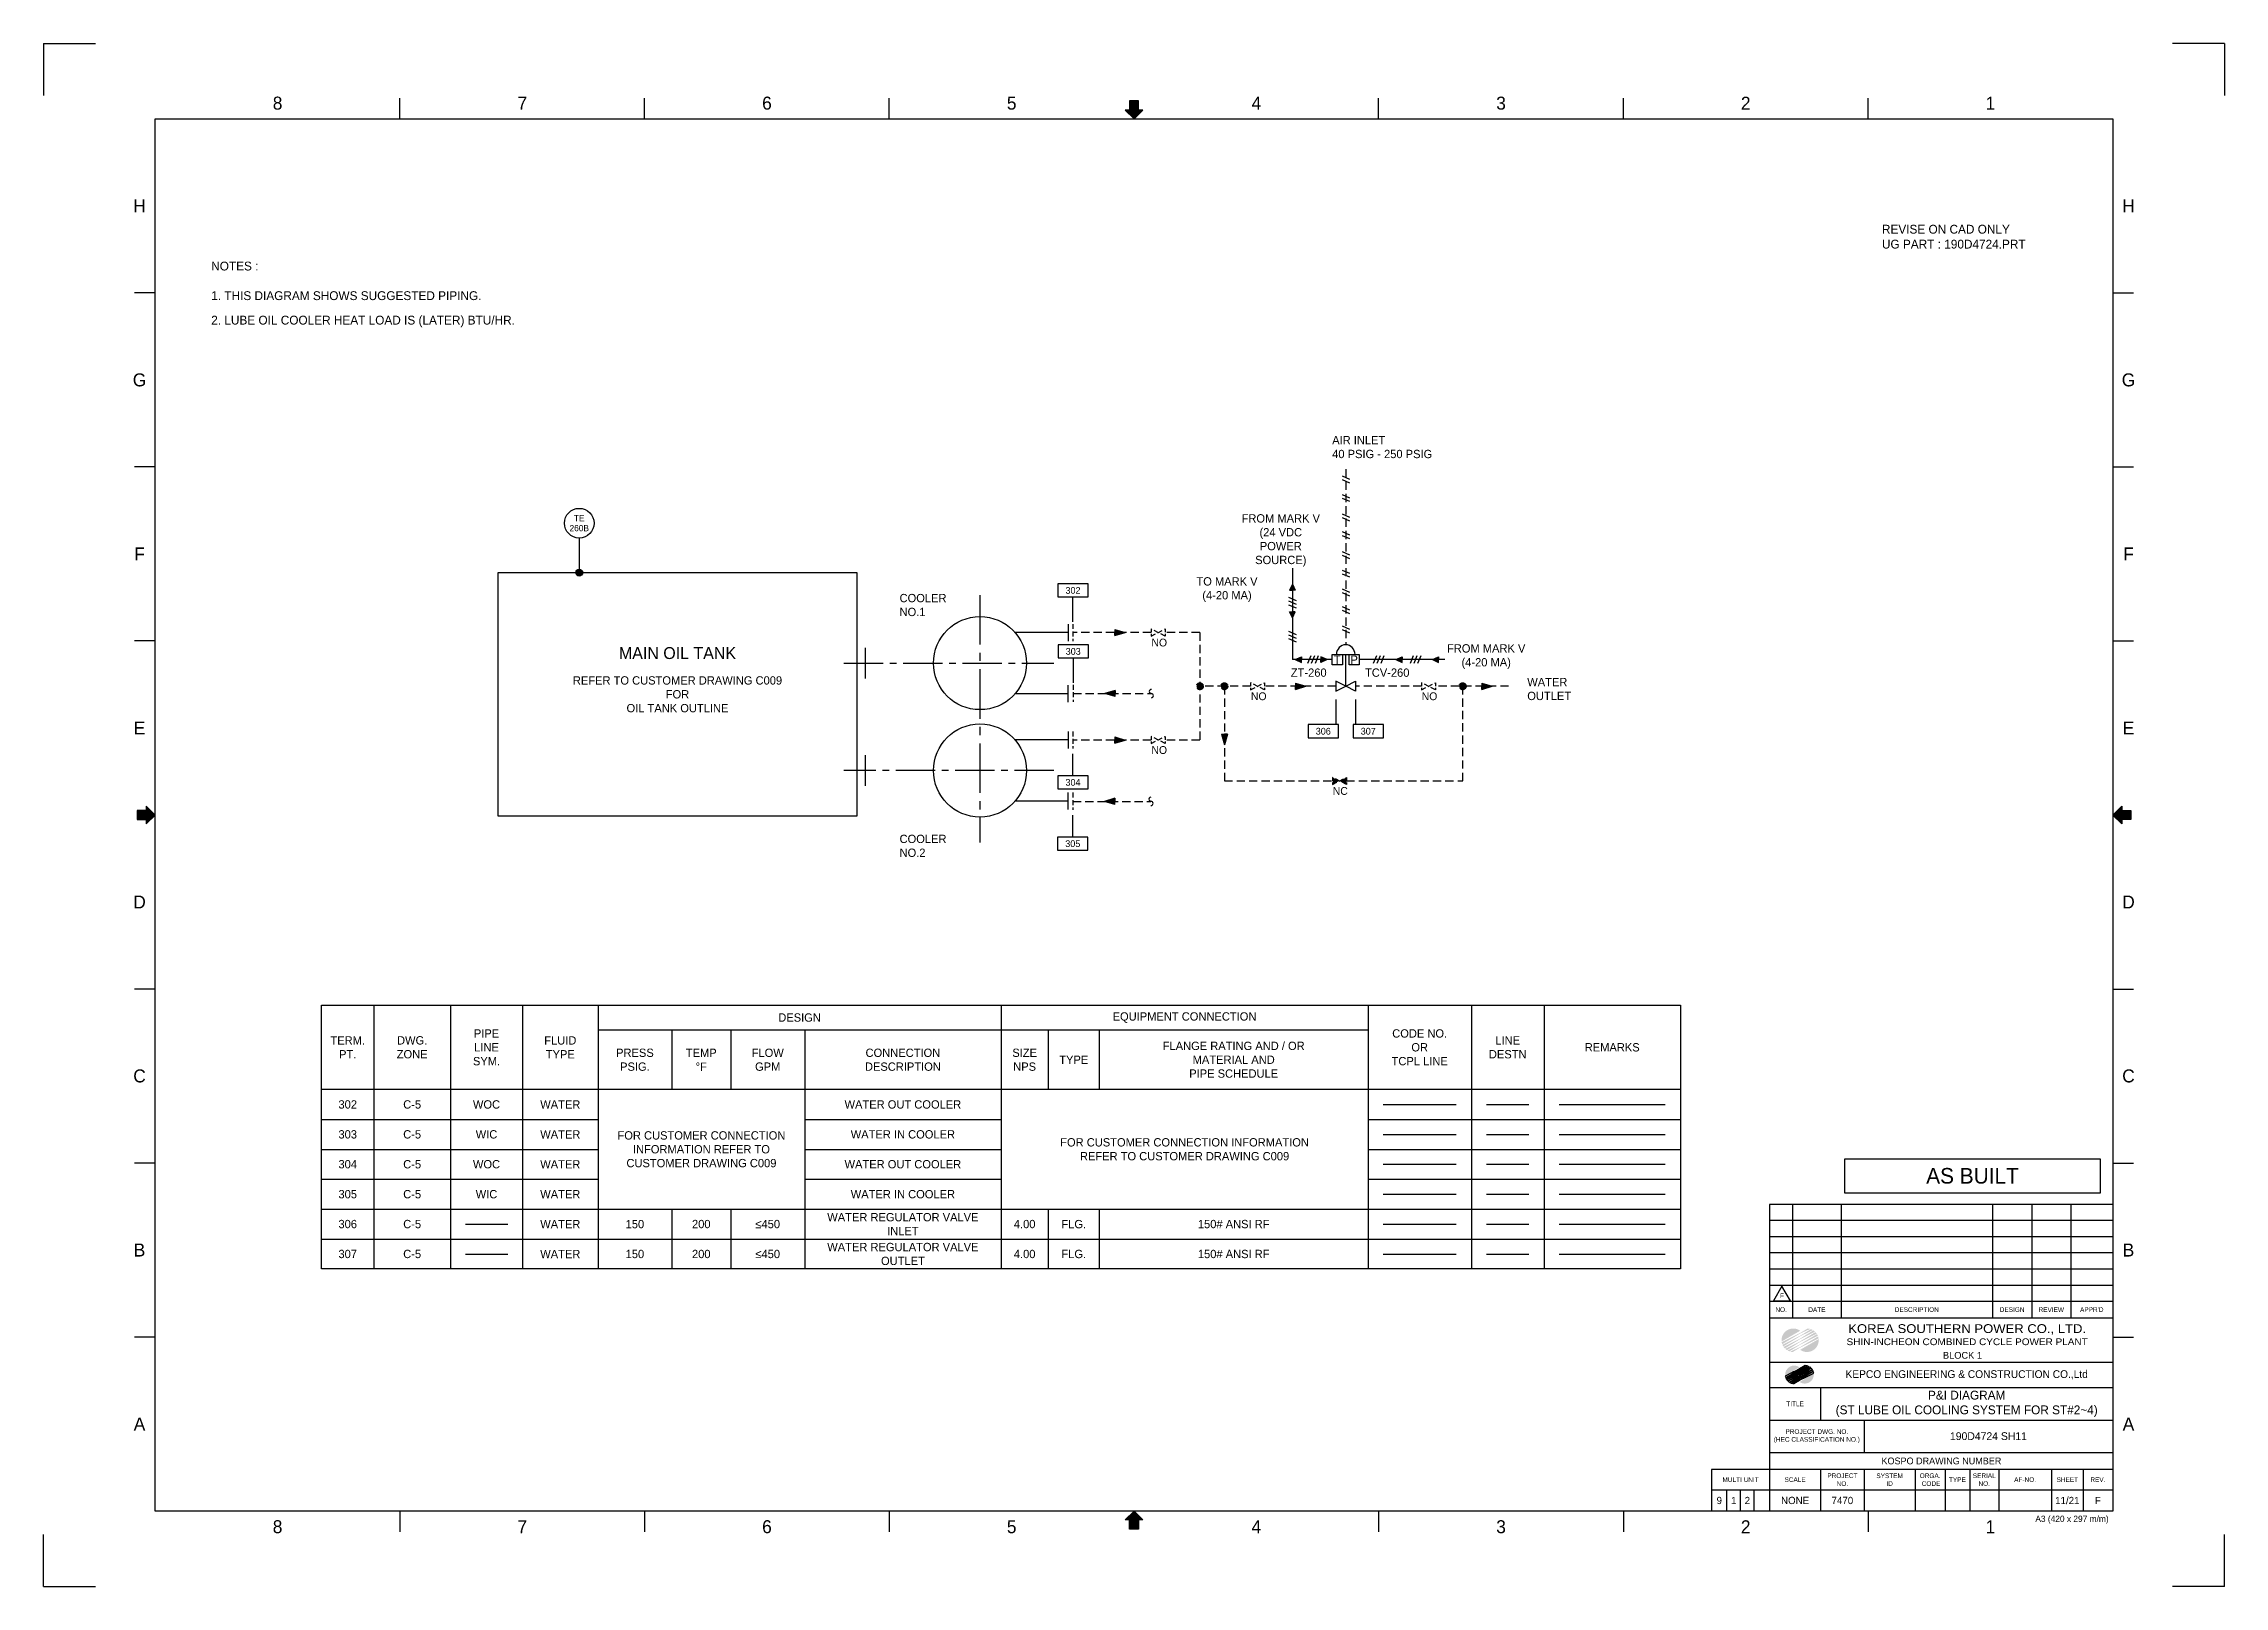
# Model space of a CAD drawing. Header units: millimetres. Extents: x 0 to 420, y 0 to 297.
import ezdxf
from ezdxf.enums import TextEntityAlignment as Align

# ---------------------------------------------------------------- set-up
doc = ezdxf.new("R2010")
doc.units = ezdxf.units.MM
doc.linetypes.add('CENTER2', pattern=[28.575, 19.05, -3.175, 3.175, -3.175])
doc.linetypes.add('HIDDEN2', pattern=[4.7625, 3.175, -1.5875])
for name, color, linetype in [('0_Title Block', 7, 'Continuous'), ('1_Valve', 7, 'Continuous'), ('3_I&C', 7, 'Continuous'), ('4_Equipment', 7, 'Continuous'), ('5_Etc', 7, 'Continuous'), ('6_PIPE(공기)', 6, 'Continuous'), ('6_PIPE(기타)', 7, 'Continuous'), ('6_PIPE(물)', 5, 'Continuous'), ('8_MISC (MISCELLANEOUS)', 7, 'Continuous')]:
    doc.layers.add(name, color=color, linetype=linetype)
doc.styles.get("Standard").update_dxf_attribs({"font": 'pnid.shx', "bigfont": 'kosdichs.shx'})

msp = doc.modelspace()

# ---------------------------------------------------------------- texts
at = {"layer": '0_Title Block'}
for s, insert, char_height, attachment_point in [('REVISE ON CAD ONLY', (354.05, 262.12), 1.7, 1), ('UG PART : 190D4724.PRT', (354.05, 259.25), 1.7, 1), ('NOTES :', (32.28, 255.03), 1.7, 1), ('\\pi-5.1,l5.1,t5.1;1. THIS DIAGRAM SHOWS SUGGESTED PIPING.', (32.28, 249.33), 1.7, 1), ('\\pi-5.1,l5.1,t5.1;2. LUBE OIL COOLER HEAT LOAD IS (LATER) BTU/HR.', (32.28, 244.62), 1.7, 1), ('DESIGN', (145.59, 109.5), 1.6, 5), ('EQUIPMENT CONNECTION', (219.73, 109.5), 1.6, 5), ('TERM.\\PPT.', (58.57, 103.77), 1.6, 5), ('DWG.\\PZONE', (70.98, 103.77), 1.6, 5), ('PIPE\\PLINE\\PSYM.', (85.3, 103.77), 1.6, 5), ('FLUID\\PTYPE', (99.51, 103.77), 1.6, 5), ('CODE NO.\\POR\\PTCPL LINE', (265.02, 103.77), 1.6, 5), ('LINE\\PDESTN', (281.97, 103.77), 1.6, 5), ('PRESS\\PPSIG.', (113.88, 101.38), 1.6, 5), ('TEMP\\P°F', (126.66, 101.38), 1.6, 5), ('FLOW\\PGPM', (139.46, 101.38), 1.6, 5), ('CONNECTION\\PDESCRIPTION', (165.49, 101.38), 1.6, 5), ('SIZE\\PNPS', (188.94, 101.38), 1.6, 5), ('TYPE', (198.4, 101.38), 1.6, 5), ('FLANGE RATING AND / OR \\PMATERIAL AND\\PPIPE SCHEDULE', (229.2, 101.38), 1.6, 5), ('REMARKS', (302.1, 103.77), 1.6, 5), ('302', (58.57, 92.77), 1.6, 5), ('C-5', (70.98, 92.77), 1.6, 5), ('WOC', (85.3, 92.77), 1.6, 5), ('WATER', (99.51, 92.77), 1.6, 5), ('WATER OUT COOLER', (165.49, 92.77), 1.6, 5), ('303', (58.57, 87.01), 1.6, 5), ('C-5', (70.98, 87.01), 1.6, 5), ('WIC', (85.3, 87.01), 1.6, 5), ('WATER', (99.51, 87.01), 1.6, 5), ('FOR CUSTOMER CONNECTION\\PINFORMATION REFER TO\\PCUSTOMER DRAWING C009', (126.69, 84.14), 1.6, 5), ('WATER IN COOLER', (165.49, 87.01), 1.6, 5), ('FOR CUSTOMER CONNECTION INFORMATION\\PREFER TO CUSTOMER DRAWING C009', (219.74, 84.14), 1.6, 5), ('304', (58.57, 81.26), 1.6, 5), ('C-5', (70.98, 81.25), 1.6, 5), ('WOC', (85.3, 81.26), 1.6, 5), ('WATER', (99.51, 81.25), 1.6, 5), ('WATER OUT COOLER', (165.49, 81.26), 1.6, 5), ('305', (58.57, 75.49), 1.6, 5), ('C-5', (70.98, 75.49), 1.6, 5), ('WIC', (85.3, 75.49), 1.6, 5), ('WATER', (99.51, 75.49), 1.6, 5), ('WATER IN COOLER', (165.49, 75.49), 1.6, 5), ('WATER REGULATOR VALVE\\PINLET', (165.49, 69.74), 1.6, 5), ('306', (58.57, 69.74), 1.6, 5), ('C-5', (70.98, 69.74), 1.6, 5), ('WATER', (99.51, 69.73), 1.6, 5), ('150', (113.88, 69.73), 1.6, 5), ('200', (126.66, 69.74), 1.6, 5), ('≤450', (139.46, 69.74), 1.6, 5), ('4.00', (188.94, 69.74), 1.6, 5), ('FLG.', (198.4, 69.73), 1.6, 5), ('150# ANSI RF', (229.2, 69.74), 1.6, 5), ('307', (58.57, 63.98), 1.6, 5), ('C-5', (70.98, 63.98), 1.6, 5), ('WATER', (99.51, 63.98), 1.6, 5), ('150', (113.88, 63.98), 1.6, 5), ('200', (126.66, 63.98), 1.6, 5), ('≤450', (139.46, 63.98), 1.6, 5), ('WATER REGULATOR VALVE\\POUTLET', (165.49, 63.98), 1.6, 5), ('4.00', (188.94, 63.98), 1.6, 5), ('FLG.', (198.4, 63.98), 1.6, 5), ('150# ANSI RF', (229.2, 63.98), 1.6, 5)]:
    msp.add_mtext(s, dxfattribs=dict(at, insert=insert, char_height=char_height, attachment_point=attachment_point))
at = {"layer": '1_Valve', "linetype": 'HIDDEN2', "ltscale": 0.3, "char_height": 1.5, "attachment_point": 1}
for s, insert in [('NO', (213.36, 182.45)), ('NO', (232.52, 172.11)), ('NO', (265.41, 172.11)), ('NO', (213.36, 161.76)), ('NC', (248.28, 153.88))]:
    msp.add_mtext(s, dxfattribs=dict(at, insert=insert))
at = {"layer": '4_Equipment'}
for s, insert, char_height, attachment_point in [('COOLER\\PNO.1', (164.85, 191.06), 1.6, 1), ('MAIN OIL TANK', (122.08, 179.66), 2.3, 5), ('REFER TO CUSTOMER DRAWING C009\\PFOR\\POIL TANK OUTLINE', (122.08, 171.73), 1.6, 5), ('COOLER\\PNO.2', (164.85, 144.7), 1.6, 1)]:
    msp.add_mtext(s, dxfattribs=dict(at, insert=insert, char_height=char_height, attachment_point=attachment_point))
at = {"layer": '6_PIPE(공기)', "insert": (248.17, 221.47), "char_height": 1.6, "attachment_point": 1}
msp.add_mtext('AIR INLET\\P40 PSIG - 250 PSIG', dxfattribs=at)
at = {"layer": '6_PIPE(기타)', "char_height": 1.6, "attachment_point": 5}
for s, insert in [('FROM MARK V\\P(24 VDC\\PPOWER\\PSOURCE)', (238.27, 201.36)), ('TO MARK V\\P(4-20 MA)', (227.91, 191.9)), ('FROM MARK V\\P(4-20 MA)', (277.83, 179))]:
    msp.add_mtext(s, dxfattribs=dict(at, insert=insert))
at = {"layer": '6_PIPE(물)', "linetype": 'HIDDEN2', "ltscale": 0.5, "insert": (285.74, 174.89), "char_height": 1.6, "attachment_point": 1}
msp.add_mtext('WATER\\POUTLET', dxfattribs=at)

# ---------------------------------------------------------------- blocks, each defined once
blk = doc.blocks.new('KEPKO(신인천)-TEMPLATE')
h = blk.add_hatch(color=0)
h.dxf.hatch_style = 1
h.paths.add_polyline_path([(209.12, 285.96), (210, 285.96), (210.88, 285.96), (210.88, 284.22), (211.71, 284.22), (210, 282.5), (208.29, 284.22), (209.12, 284.22)])
h = blk.add_hatch(color=0)
h.dxf.hatch_style = 1
h.paths.add_polyline_path([(18.04, 147.62), (18.04, 148.5), (18.04, 149.38), (19.78, 149.38), (19.78, 150.21), (21.5, 148.5), (19.78, 146.79), (19.78, 147.62)])
h = blk.add_hatch(color=0)
h.dxf.hatch_style = 1
h.paths.add_polyline_path([(401.96, 147.62), (401.96, 148.5), (401.96, 149.38), (400.22, 149.38), (400.22, 150.21), (398.5, 148.5), (400.22, 146.79), (400.22, 147.62)])
h = blk.add_hatch(color=0)
h.dxf.hatch_style = 1
edge = h.paths.add_edge_path()
edge.add_ellipse((339.61, 47.38), major_axis=(0, 2.26), ratio=1, start_angle=-215.5774, end_angle=-84.1746)
edge.add_line((341.86, 47.61), (338.3, 45.55))
edge = h.paths.add_edge_path()
edge.add_ellipse((336.97, 47.38), major_axis=(0, 2.26), ratio=1, start_angle=324.2055, end_angle=456.0425)
edge.add_line((334.73, 47.14), (338.29, 49.21))
h = blk.add_hatch(color=0)
h.dxf.hatch_style = 1
edge = h.paths.add_edge_path()
edge.add_line((338.29, 48.78), (334.75, 47.02))
edge.add_ellipse((336.97, 47.38), major_axis=(0, 2.26), ratio=1, start_angle=459.2596, end_angle=469.3946)
edge.add_line((334.84, 46.63), (338.29, 48.68))
edge.add_line((338.29, 48.68), (340.22, 49.56))
edge.add_ellipse((339.61, 47.38), major_axis=(0, 2.26), ratio=1, start_angle=-15.5305, end_angle=-3.3744)
edge.add_line((339.75, 49.64), (338.29, 48.78))
edge = h.paths.add_edge_path()
edge.add_ellipse((339.61, 47.38), major_axis=(0, 2.26), ratio=1, start_angle=-29.7746, end_angle=-19.2563)
edge.add_line((340.36, 49.51), (338.29, 48.24))
edge.add_line((338.29, 48.24), (334.89, 46.51))
edge.add_ellipse((336.97, 47.38), major_axis=(0, 2.26), ratio=1, start_angle=472.6285, end_angle=481.656)
edge.add_line((335.05, 46.2), (338.29, 48.14))
edge.add_line((338.29, 48.14), (340.74, 49.34))
edge = h.paths.add_edge_path()
edge.add_ellipse((339.61, 47.38), major_axis=(0, 2.26), ratio=1, start_angle=-43.3072, end_angle=-32.6629)
edge.add_line((340.83, 49.28), (338.29, 47.7))
edge.add_line((338.29, 47.7), (335.12, 46.1))
edge.add_ellipse((336.97, 47.38), major_axis=(0, 2.26), ratio=1, start_angle=484.6743, end_angle=494.1778)
edge.add_line((335.35, 45.81), (338.29, 47.6))
edge.add_line((338.29, 47.6), (341.16, 49.02))
edge = h.paths.add_edge_path()
edge.add_ellipse((339.61, 47.38), major_axis=(0, 2.26), ratio=1, start_angle=-55.5318, end_angle=-46.0231)
edge.add_line((341.24, 48.95), (338.29, 47.16))
edge.add_line((338.29, 47.16), (335.43, 45.73))
edge.add_ellipse((336.97, 47.38), major_axis=(0, 2.26), ratio=1, start_angle=496.911, end_angle=507.5529)
edge.add_line((335.76, 45.48), (338.29, 47.06))
edge.add_line((338.29, 47.06), (341.48, 48.66))
edge = h.paths.add_edge_path()
edge.add_ellipse((339.61, 47.38), major_axis=(0, 2.26), ratio=1, start_angle=-67.5761, end_angle=-58.5406)
edge.add_line((341.54, 48.56), (338.29, 46.61))
edge.add_line((338.29, 46.61), (335.86, 45.42))
edge.add_ellipse((336.97, 47.38), major_axis=(0, 2.26), ratio=1, start_angle=510.4727, end_angle=520.9964)
edge.add_line((336.24, 45.25), (338.29, 46.52))
edge.add_line((338.29, 46.52), (341.7, 48.24))
edge = h.paths.add_edge_path()
edge.add_ellipse((339.61, 47.38), major_axis=(0, 2.26), ratio=1, start_angle=-80.955, end_angle=-70.8064)
edge.add_line((341.75, 48.12), (338.29, 46.07))
edge.add_line((338.29, 46.07), (336.38, 45.2))
edge.add_ellipse((336.97, 47.38), major_axis=(0, 2.26), ratio=1, start_angle=524.7927, end_angle=537.5672)
edge.add_line((336.88, 45.13), (338.29, 45.97))
edge.add_line((338.29, 45.97), (341.84, 47.74))
h = blk.add_hatch(color=0)
h.dxf.hatch_style = 1
edge = h.paths.add_edge_path()
edge.add_line((340.91, 40.95), (338.18, 39.36))
edge.add_arc((339.19, 40.77), 1.74, 234.4226, 365.8254)
edge = h.paths.add_edge_path()
edge.add_line((335.43, 40.59), (338.17, 42.18))
edge.add_arc((337.15, 40.77), 1.74, 54.2055, 186.0425)
h = blk.add_hatch(color=0)
h.dxf.hatch_style = 1
h.paths.add_polyline_path([(337.21, 41.2), (337.18, 41.2, 0.292849), (336.88, 41)])
h.paths.add_polyline_path([(339.52, 41.2), (339.32, 41.2, 0.353432), (338.98, 40.93)])
h.paths.add_polyline_path([(338.82, 41), (338.55, 40.83), (338.74, 40.81), (338.8, 40.84, -0.076099)])
h.paths.add_polyline_path([(338.53, 40.78), (338.55, 40.83), (338.41, 40.75), (338.48, 40.69), (338.51, 40.73)])
h.paths.add_polyline_path([(338.33, 40.6), (338.27, 40.66), (338.17, 40.6), (337.91, 40.47), (337.95, 40.45), (338.03, 40.44), (338.05, 40.44), (338.17, 40.52)])
h.paths.add_polyline_path([(337.89, 40.35), (337.83, 40.36), (337.76, 40.39), (337.76, 40.39), (335.97, 39.5, 0.046468), (336.22, 39.31)])
h.paths.add_polyline_path([(337.56, 40.62), (337.56, 40.63), (337.57, 40.68), (337.59, 40.72), (337.19, 40.52), (337.48, 40.52), (337.57, 40.57)])
h.paths.add_polyline_path([(337.2, 40.35), (337.18, 40.35, -0.116924), (336.96, 40.4), (335.73, 39.78, 0.041491), (335.91, 39.56)])
h.paths.add_polyline_path([(338.17, 40.11), (338.67, 40.36), (338.61, 40.38), (338.56, 40.42), (338.17, 40.18), (336.3, 39.26, 0.045951), (336.59, 39.13)])
h.paths.add_polyline_path([(338.17, 39.69), (339.5, 40.35), (339.32, 40.35, -0.066497), (339.18, 40.37), (338.17, 39.76), (336.7, 39.1, 0.055797), (337.08, 39.04)])
h.paths.add_polyline_path([(340.9, 41.04, 0.044311), (340.83, 41.34), (339.44, 40.52), (339.66, 40.52), (339.66, 40.43)])
h.paths.add_polyline_path([(340.79, 41.43, 0.039445), (340.67, 41.68), (339.02, 40.69, 0.105607), (339.11, 40.58)])
h.paths.add_polyline_path([(338.87, 40.6), (338.71, 40.51), (338.71, 40.51), (338.77, 40.47), (338.83, 40.44), (338.83, 40.44), (338.95, 40.5, -0.062671)])
h.paths.add_polyline_path([(339.65, 42.44, 0.053091), (339.29, 42.5), (338.17, 41.85), (337.21, 41.37), (337.5, 41.37), (338.17, 41.77)])
h.paths.add_polyline_path([(336.67, 40.88, -0.139758), (336.76, 41.15), (335.44, 40.49, 0.044251), (335.52, 40.19)])
h.paths.add_polyline_path([(336.79, 40.53, -0.089341), (336.7, 40.69), (335.55, 40.1, 0.03941), (335.68, 39.86)])
h.paths.add_polyline_path([(337.2, 40.77), (336.88, 40.77), (336.86, 40.77, 0.125949), (336.94, 40.62)])
h.paths.add_polyline_path([(337.77, 41.11), (337.76, 41.12), (337.76, 41.16), (337.76, 41.21), (337.77, 41.23), (337.21, 40.94), (337.49, 40.94)])
h.paths.add_polyline_path([(340.05, 42.28, 0.045927), (339.76, 42.41), (338.17, 41.43), (338.09, 41.39), (338.14, 41.39), (338.22, 41.39), (338.23, 41.38)])
h.paths.add_polyline_path([(340.38, 42.04, 0.046478), (340.12, 42.23), (338.49, 41.21), (338.49, 41.2), (338.49, 41.17), (338.49, 41.13), (338.47, 41.09), (338.46, 41.08)])
h.paths.add_polyline_path([(340.62, 41.75, 0.041514), (340.43, 41.98), (339.44, 41.37), (339.66, 41.37), (339.66, 41.27)])
h = blk.add_hatch(color=0)
h.dxf.hatch_style = 1
h.paths.add_polyline_path([(209.12, 11.04), (210, 11.04), (210.88, 11.04), (210.88, 12.78), (211.71, 12.78), (210, 14.5), (208.29, 12.78), (209.12, 12.78)])
at = {"color": 0}
for p, q in [((0, 297), (0, 287)), ((0, 297), (10, 297)), ((420, 297), (410, 297)), ((420, 297), (420, 287)), ((68.62, 282.5), (68.62, 286.5)), ((115.75, 282.5), (115.75, 286.5)), ((162.87, 282.5), (162.87, 286.5)), ((210.88, 285.96), (209.12, 285.96)), ((209.12, 285.96), (209.12, 284.22)), ((210.88, 284.22), (210.88, 285.96)), ((257.12, 282.5), (257.12, 286.5)), ((304.25, 282.5), (304.25, 286.5)), ((351.37, 282.5), (351.37, 286.5)), ((209.12, 284.22), (208.29, 284.22)), ((208.29, 284.22), (210, 282.5)), ((210, 282.5), (211.71, 284.22)), ((211.71, 284.22), (210.88, 284.22)), ((21.5, 249), (17.5, 249)), ((398.5, 249), (402.5, 249)), ((21.5, 215.5), (17.5, 215.5)), ((398.5, 215.5), (402.5, 215.5)), ((21.5, 182), (17.5, 182)), ((398.5, 182), (402.5, 182)), ((18.04, 149.38), (18.04, 147.62)), ((19.78, 149.38), (18.04, 149.38)), ((18.04, 147.62), (19.78, 147.62)), ((21.5, 148.5), (19.78, 150.21)), ((19.78, 150.21), (19.78, 149.38)), ((19.78, 146.79), (21.5, 148.5)), ((19.78, 147.62), (19.78, 146.79)), ((398.5, 148.5), (400.22, 150.21)), ((400.22, 146.79), (398.5, 148.5)), ((400.22, 150.21), (400.22, 149.38)), ((400.22, 149.38), (401.96, 149.38)), ((401.96, 147.62), (400.22, 147.62)), ((400.22, 147.62), (400.22, 146.79)), ((401.96, 149.38), (401.96, 147.62)), ((21.5, 115), (17.5, 115)), ((398.5, 115), (402.5, 115)), ((21.5, 81.5), (17.5, 81.5)), ((398.5, 81.5), (402.5, 81.5)), ((21.5, 48), (17.5, 48)), ((398.5, 48), (402.5, 48)), ((339.29, 42.5), (338.17, 41.85)), ((338.17, 41.77), (339.65, 42.44)), ((339.76, 42.41), (338.17, 41.43)), ((338.23, 41.38), (340.05, 42.28)), ((338.46, 41.08), (340.38, 42.04)), ((340.12, 42.23), (338.49, 41.21)), ((336.76, 41.15), (335.44, 40.49)), ((335.52, 40.19), (336.67, 40.88)), ((336.7, 40.69), (335.55, 40.1)), ((335.68, 39.86), (336.79, 40.53)), ((336.96, 40.4), (335.73, 39.78)), ((335.91, 39.56), (337.2, 40.35)), ((337.76, 40.39), (335.97, 39.5)), ((336.22, 39.31), (337.89, 40.35)), ((338.17, 40.18), (336.3, 39.26)), ((336.59, 39.13), (338.17, 40.11)), ((338.17, 39.76), (336.7, 39.1)), ((337.53, 40.94), (336.85, 40.94)), ((337.53, 40.77), (336.85, 40.77)), ((336.88, 40.77), (336.86, 40.77)), ((336.88, 41), (337.21, 41.2)), ((336.94, 40.62), (337.2, 40.77)), ((337.08, 39.04), (338.17, 39.69)), ((337.53, 41.37), (337.18, 41.37)), ((337.53, 41.2), (337.18, 41.2)), ((337.53, 40.52), (337.18, 40.52)), ((337.53, 40.35), (337.18, 40.35)), ((337.59, 40.72), (337.19, 40.52)), ((338.17, 41.85), (337.21, 41.37)), ((337.77, 41.23), (337.21, 40.94)), ((337.48, 40.52), (337.57, 40.57)), ((337.49, 40.94), (337.77, 41.11)), ((337.5, 41.37), (338.17, 41.77)), ((337.53, 41.2), (337.53, 41.37)), ((337.53, 40.94), (337.53, 40.77)), ((337.53, 40.52), (337.53, 40.35)), ((337.57, 40.68), (337.56, 40.63)), ((337.56, 40.63), (337.56, 40.62)), ((337.56, 40.62), (337.57, 40.57)), ((337.59, 40.73), (337.57, 40.68)), ((337.57, 40.57), (337.59, 40.53)), ((337.62, 40.78), (337.59, 40.73)), ((337.59, 40.53), (337.63, 40.48)), ((337.66, 40.8), (337.62, 40.78)), ((337.63, 40.48), (337.68, 40.44)), ((337.7, 40.84), (337.66, 40.8)), ((337.68, 40.44), (337.71, 40.42)), ((337.76, 40.87), (337.7, 40.84)), ((337.71, 40.42), (337.76, 40.39)), ((337.79, 41.26), (337.76, 41.21)), ((337.76, 41.21), (337.76, 41.16)), ((337.76, 41.16), (337.76, 41.12)), ((337.76, 41.12), (337.79, 41.07)), ((337.82, 40.9), (337.76, 40.87)), ((337.76, 40.39), (337.83, 40.36)), ((337.77, 40.65), (337.78, 40.7)), ((337.77, 40.64), (337.77, 40.65)), ((337.78, 40.6), (337.77, 40.64)), ((337.78, 40.7), (337.82, 40.74)), ((337.8, 40.55), (337.78, 40.6)), ((337.83, 41.3), (337.79, 41.26)), ((337.79, 41.07), (337.79, 41.06)), ((337.79, 41.06), (337.82, 41.03)), ((337.84, 40.51), (337.8, 40.55)), ((337.82, 41.03), (337.87, 40.99)), ((337.89, 40.93), (337.82, 40.9)), ((337.82, 40.74), (337.84, 40.76)), ((337.87, 41.32), (337.83, 41.3)), ((337.83, 40.36), (337.89, 40.35)), ((337.84, 40.76), (337.88, 40.79)), ((337.89, 40.48), (337.84, 40.51)), ((337.92, 41.35), (337.87, 41.32)), ((337.87, 40.99), (337.93, 40.94)), ((337.88, 40.79), (337.95, 40.82)), ((337.93, 40.94), (337.89, 40.93)), ((337.95, 40.45), (337.89, 40.48)), ((337.89, 40.35), (337.97, 40.34)), ((338.17, 40.6), (337.91, 40.47)), ((337.99, 41.37), (337.92, 41.35)), ((337.95, 41.18), (337.96, 41.21)), ((337.97, 41.13), (337.95, 41.18)), ((337.95, 40.82), (338.03, 40.86)), ((338.03, 40.44), (337.95, 40.45)), ((337.96, 41.21), (338, 41.26)), ((338.01, 41.08), (337.97, 41.13)), ((337.97, 41.13), (337.97, 41.13)), ((337.97, 40.34), (338.05, 40.33)), ((338.06, 41.39), (337.99, 41.37)), ((338, 41.26), (338.05, 41.28)), ((338.02, 41.07), (338.01, 41.08)), ((338.11, 41.01), (338.02, 41.07)), ((338.03, 40.86), (338.37, 40.57)), ((338.05, 40.44), (338.03, 40.44)), ((338.05, 41.28), (338.13, 41.29)), ((338.05, 40.44), (338.17, 40.52)), ((338.12, 40.45), (338.05, 40.44)), ((338.05, 40.33), (338.07, 40.33)), ((338.14, 41.39), (338.06, 41.39)), ((338.07, 40.33), (338.14, 40.34)), ((338.17, 41.43), (338.09, 41.39)), ((338.19, 41.04), (338.11, 41.01)), ((338.19, 40.47), (338.12, 40.45)), ((338.13, 41.29), (338.19, 41.28)), ((338.22, 41.39), (338.14, 41.39)), ((338.14, 40.34), (338.22, 40.35)), ((338.27, 40.66), (338.17, 40.6)), ((338.17, 40.52), (338.33, 40.6)), ((338.56, 40.42), (338.17, 40.18)), ((339.18, 40.37), (338.17, 39.76)), ((338.17, 40.11), (338.67, 40.36)), ((338.17, 39.69), (339.5, 40.35)), ((338.19, 41.28), (338.25, 41.26)), ((338.24, 41.07), (338.19, 41.04)), ((338.23, 40.48), (338.19, 40.47)), ((338.2, 40.92), (338.27, 40.95)), ((338.48, 40.69), (338.2, 40.92)), ((338.29, 41.37), (338.22, 41.39)), ((338.22, 40.35), (338.29, 40.37)), ((338.29, 40.51), (338.23, 40.48)), ((338.27, 41.09), (338.24, 41.07)), ((338.25, 41.26), (338.29, 41.22)), ((338.3, 41.14), (338.27, 41.09)), ((338.27, 40.95), (338.34, 40.98)), ((338.35, 41.35), (338.29, 41.37)), ((338.29, 41.22), (338.3, 41.17)), ((338.34, 40.55), (338.29, 40.51)), ((338.29, 40.37), (338.31, 40.38)), ((338.3, 41.17), (338.3, 41.14)), ((338.31, 40.38), (338.37, 40.4)), ((338.34, 40.98), (338.39, 41.02)), ((338.37, 40.57), (338.34, 40.55)), ((338.39, 41.33), (338.35, 41.35)), ((338.37, 40.4), (338.43, 40.43)), ((338.44, 41.29), (338.39, 41.33)), ((338.39, 41.02), (338.44, 41.05)), ((338.82, 41), (338.41, 40.75)), ((338.43, 40.43), (338.49, 40.47)), ((338.48, 41.24), (338.44, 41.29)), ((338.44, 41.05), (338.47, 41.09)), ((338.47, 41.09), (338.49, 41.13)), ((338.49, 41.2), (338.48, 41.24)), ((338.51, 40.73), (338.48, 40.69)), ((338.49, 41.17), (338.49, 41.2)), ((338.49, 41.13), (338.49, 41.17)), ((338.49, 40.47), (338.5, 40.46)), ((338.5, 40.46), (338.56, 40.42)), ((338.53, 40.78), (338.51, 40.73)), ((338.55, 40.83), (338.53, 40.78)), ((338.75, 40.8), (338.55, 40.83)), ((338.56, 40.42), (338.61, 40.38)), ((338.61, 40.58), (338.64, 40.61)), ((338.66, 40.54), (338.61, 40.58)), ((338.61, 40.38), (338.67, 40.35)), ((338.64, 40.61), (338.67, 40.65)), ((338.71, 40.51), (338.66, 40.54)), ((338.67, 40.65), (338.7, 40.7)), ((338.67, 40.35), (338.73, 40.33)), ((338.7, 40.7), (338.73, 40.75)), ((338.87, 40.6), (338.71, 40.51)), ((338.77, 40.47), (338.71, 40.51)), ((338.73, 40.75), (338.75, 40.8)), ((338.73, 40.33), (338.85, 40.43)), ((338.74, 40.81), (338.8, 40.84)), ((338.83, 40.44), (338.77, 40.47)), ((338.83, 40.44), (338.95, 40.5)), ((338.85, 40.43), (338.83, 40.44)), ((338.98, 40.93), (339.52, 41.2)), ((340.67, 41.68), (339.02, 40.69)), ((339.11, 40.58), (340.79, 41.43)), ((339.66, 41.37), (339.32, 41.37)), ((339.66, 41.2), (339.32, 41.2)), ((339.66, 40.52), (339.32, 40.52)), ((339.66, 40.35), (339.32, 40.35)), ((340.43, 41.98), (339.44, 41.37)), ((340.83, 41.34), (339.44, 40.52)), ((339.66, 41.27), (340.62, 41.75)), ((339.66, 41.2), (339.66, 41.37)), ((339.66, 40.43), (340.9, 41.04)), ((339.66, 40.52), (339.66, 40.35)), ((342.24, 38.26), (342.24, 32.02)), ((350.61, 32.02), (350.61, 25.79)), ((332.4, 22.51), (332.4, 14.5)), ((342.24, 22.51), (342.24, 14.5)), ((350.61, 22.51), (350.61, 14.5)), ((360.46, 22.51), (360.46, 14.5)), ((366.2, 22.51), (366.2, 14.47)), ((370.96, 22.51), (370.96, 14.47)), ((376.54, 22.51), (376.54, 14.47)), ((386.71, 22.51), (386.71, 14.47)), ((392.78, 22.51), (392.78, 14.47)), ((321.24, 18.57), (398.5, 18.57)), ((324.19, 14.5), (324.19, 18.57)), ((326.82, 14.5), (326.82, 18.57)), ((329.45, 14.5), (329.45, 18.57)), ((68.62, 14.5), (68.62, 10.5)), ((115.75, 14.5), (115.75, 10.5)), ((162.87, 14.5), (162.87, 10.5)), ((208.29, 12.78), (210, 14.5)), ((209.12, 12.78), (208.29, 12.78)), ((209.12, 11.04), (209.12, 12.78)), ((210, 14.5), (211.71, 12.78)), ((211.71, 12.78), (210.88, 12.78)), ((210.88, 12.78), (210.88, 11.04)), ((257.12, 14.5), (257.12, 10.5)), ((304.25, 14.5), (304.25, 10.5)), ((351.37, 14.5), (351.37, 10.5)), ((0, 0), (0, 10)), ((210.88, 11.04), (209.12, 11.04)), ((0, 0), (10, 0)), ((420, 0), (410, 0))]:
    blk.add_line(p, q, dxfattribs=at)
at = {"color": 0, "ltscale": 10}
for p, q in [((21.5, 282.5), (398.5, 282.5)), ((21.5, 14.5), (21.5, 282.5)), ((398.5, 282.5), (398.5, 14.5)), ((398.5, 14.5), (21.5, 14.5)), ((420, 0), (420, 10))]:
    blk.add_line(p, q, dxfattribs=at)
at = {"color": 0, "linetype": 'Continuous'}
for p, q in [((346.88, 82.33), (396.1, 82.33)), ((346.88, 75.7), (346.88, 82.33)), ((396.1, 82.33), (396.1, 75.7)), ((396.1, 75.7), (346.88, 75.7)), ((332.4, 73.54), (332.4, 22.51)), ((398.5, 73.54), (332.4, 73.54)), ((336.85, 73.54), (336.85, 51.71)), ((346.18, 73.54), (346.18, 51.71)), ((375.35, 73.54), (375.35, 51.71)), ((382.89, 73.54), (382.89, 51.71)), ((390.42, 73.54), (390.42, 51.71)), ((398.5, 70.42), (332.4, 70.42)), ((398.5, 67.3), (332.4, 67.3)), ((398.5, 64.18), (332.4, 64.18)), ((398.5, 61.07), (332.4, 61.07)), ((398.5, 57.95), (332.4, 57.95)), ((398.5, 54.83), (332.4, 54.83)), ((334.79, 57.81), (333.17, 55)), ((333.17, 55), (336.41, 55)), ((336.41, 55), (334.79, 57.81)), ((332.4, 51.71), (398.5, 51.71)), ((332.4, 43.18), (398.5, 43.18)), ((332.4, 38.26), (398.5, 38.26)), ((332.4, 32.02), (398.5, 32.02)), ((332.4, 25.79), (398.5, 25.79)), ((398.5, 22.51), (321.24, 22.51)), ((321.24, 22.51), (321.24, 14.5))]:
    blk.add_line(p, q, dxfattribs=at)
at = {"color": 0}
for centre, radius, start, end in [((339.19, 40.77), 1.74, 74.4695, 86.6256), ((339.19, 40.77), 1.74, 60.2254, 70.7437), ((339.19, 40.77), 1.74, 46.6928, 57.3371), ((337.15, 40.77), 1.74, 189.2596, 199.3946), ((337.15, 40.77), 1.74, 202.6285, 211.656), ((337.15, 40.77), 1.74, 214.6743, 224.1778), ((337.15, 40.77), 1.74, 226.911, 237.5529), ((337.15, 40.77), 1.74, 240.4727, 250.9964), ((337.18, 40.86), 0.512, 90, 270), ((337.15, 40.77), 1.74, 254.7927, 267.5672), ((337.18, 40.86), 0.341, 90, 165.5225), ((337.18, 40.86), 0.341, 194.4775, 270), ((339.32, 40.86), 0.512, 90, 270), ((339.32, 40.86), 0.341, 90, 270), ((339.19, 40.77), 1.74, 34.4682, 43.9769), ((339.19, 40.77), 1.74, 22.4239, 31.4594), ((339.19, 40.77), 1.74, 9.045, 19.1936)]:
    blk.add_arc(centre, radius, start, end, dxfattribs=at)
at = {"color": 0, "attachment_point": 5}
for s, width, insert, char_height in [('8', 19.1434, (45.06, 285.53), 2.5), ('7', 19.1434, (92.19, 285.53), 2.5), ('6', 19.1434, (139.31, 285.53), 2.5), ('5', 19.1434, (186.44, 285.53), 2.5), ('4', 19.1434, (233.56, 285.53), 2.5), ('3', 19.1434, (280.69, 285.53), 2.5), ('2', 19.1434, (327.81, 285.53), 2.5), ('1', 19.1434, (374.94, 285.53), 2.5), ('H', 19.1434, (18.47, 265.75), 2.5), ('H', 19.1434, (401.53, 265.75), 2.5), ('G', 19.1434, (18.47, 232.25), 2.5), ('G', 19.1434, (401.53, 232.25), 2.5), ('F', 19.1434, (18.47, 198.75), 2.5), ('F', 19.1434, (401.53, 198.75), 2.5), ('E', 19.1434, (18.47, 165.25), 2.5), ('E', 19.1434, (401.53, 165.25), 2.5), ('D', 19.1434, (18.47, 131.75), 2.5), ('D', 19.1434, (401.53, 131.75), 2.5), ('C', 19.1434, (18.47, 98.25), 2.5), ('C', 19.1434, (401.53, 98.25), 2.5), ('B', 19.1434, (18.47, 64.75), 2.5), ('B', 19.1434, (401.53, 64.75), 2.5), ('{\\fGulim|b0|i0|c129|p50;KEPCO ENGINEERING & CONSTRUCTION CO.,Ltd}', 53.657, (370.37, 40.72), 1.5), ('A', 19.1434, (18.47, 31.25), 2.5), ('A', 19.1434, (401.53, 31.25), 2.5), ('8', 19.1434, (45.06, 11.47), 2.5), ('7', 19.1434, (92.19, 11.47), 2.5), ('6', 19.1434, (139.31, 11.47), 2.5), ('5', 19.1434, (186.44, 11.47), 2.5), ('4', 19.1434, (233.56, 11.47), 2.5), ('3', 19.1434, (280.69, 11.47), 2.5), ('2', 19.1434, (327.81, 11.47), 2.5), ('1', 19.1434, (374.94, 11.47), 2.5)]:
    blk.add_mtext_dynamic_manual_height_columns(s, width=width, gutter_width=12.5, heights=[0], dxfattribs=dict(at, insert=insert, char_height=char_height))
at = {"color": 0}
for s, insert, char_height, width, attachment_point in [('AS BUILT', (371.49, 79.02), 3, 18.9641, 5), ('F', (334.79, 55.94), 0.9, 0.7718, 5), ('NO.', (334.63, 53.27), 0.9, 2.2464, 5), ('DATE', (341.52, 53.27), 0.9, 3.37, 5), ('{\\fGulim|b0|i0|c0|p50;\\W1.13;KOREA SOUTHERN POWER CO., LTD.}', (370.46, 50.47), 1.7, 53.2792, 2), ('DESCRIPTION', (360.76, 53.27), 0.9, 8.6353, 5), ('DESIGN', (379.12, 53.27), 0.9, 4.8446, 5), ('REVIEW', (386.66, 53.27), 0.9, 4.9846, 5), ("APPR'D", (394.46, 53.27), 0.9, 4.5965, 5), ('{\\fGulim|b0|i0|c129|p50;\\W1.13;SHIN-INCHEON COMBINED CYCLE POWER\\fGulim|b0|i0|c0|p50; PLANT}', (370.46, 47.74), 1.3, 53.9113, 2), ('{\\fGulim|b0|i0|c129|p50;\\W1.05;BLOCK 1}', (369.56, 45.13), 1.3, 22.2788, 2), ('TITLE', (337.32, 35.14), 0.9, 3.4403, 5), ('P&I DIAGRAM\\P(ST LUBE OIL COOLING SYSTEM FOR ST#2~4)', (370.37, 35.14), 1.7, 56.2558, 5), ('PROJECT DWG. NO.\\P(HEC CLASSIFICATION NO.)', (341.51, 28.91), 0.9, 18.2134, 5), ('190D4724 SH11', (374.56, 28.91), 1.5, 47.8875, 5), ('SCALE', (337.32, 20.54), 0.9, 4.1437, 5), ('SYSTEM ID', (355.53, 20.54), 0.9, 5.1956, 5), ('KOSPO DRAWING NUMBER', (365.5, 24.8), 1.3, 24.2362, 2), ('AF-NO.', (381.62, 20.54), 0.9, 4.4917, 5), ('SHEET', (389.75, 20.54), 0.9, 4.2128, 5), ('9', (322.72, 16.53), 1.4, 5.6789, 5), ('MULTI UNIT', (326.82, 20.54), 0.9, 7.0898, 5), ('1', (325.51, 16.53), 1.4, 5.6789, 5), ('2', (328.13, 16.53), 1.4, 5.6789, 5), ('NONE', (337.32, 16.53), 1.4, 8.6395, 5), ('7470', (346.43, 16.53), 1.4, 7.4471, 5), ('TYPE', (368.58, 20.54), 0.9, 3.3003, 5), ('11/21', (389.75, 16.52), 1.4, 5.4653, 5), ('REV.', (395.64, 20.54), 0.9, 2.9492, 5), ('F', (395.64, 16.53), 1.4, 3.387, 5), ('{\\W1.0014;A3 (420 x 297 m/m)}', (390.65, 13.61), 1.2, 19.843, 2)]:
    blk.add_mtext(s, dxfattribs=dict(at, insert=insert, char_height=char_height, width=width, attachment_point=attachment_point))
at = {"color": 0, "char_height": 0.9, "attachment_point": 5, "line_spacing_factor": 1.010641}
for s, insert, width in [('PROJECT NO.', (346.43, 20.54), 5.8971), ('ORGA.  CODE', (363.33, 20.54), 4.0721), ('SERIAL NO.', (373.75, 20.54), 4.4947)]:
    blk.add_mtext(s, dxfattribs=dict(at, insert=insert, width=width))
blk = doc.blocks.new('LOCAL INSTRUMENT01')
at = {"color": 0, "linetype": 'ByBlock', "ltscale": 0.1}
blk.add_circle((0, 0), 2.41, dxfattribs=at)
at = {"color": 0}
for tag, p in [('TAG01', (0, 0.8)), ('TAG02', (0, -0.8))]:
    blk.add_attdef(tag, text='', height=1, dxfattribs=at).set_placement(p, align=Align.MIDDLE_CENTER)
blk = doc.blocks.new('GATE VALVE01')
at = {"color": 0}
for p, q in [((-1.79, 0), (1.79, 0)), ((0, -6.13), (0, 0)), ((0, -6.13), (-1.91, -5.16)), ((-1.91, -5.16), (-1.91, -7.1)), ((-1.91, -7.1), (0, -6.13)), ((0, -6.13), (1.91, -5.16)), ((1.91, -7.1), (0, -6.13)), ((1.91, -5.16), (1.91, -7.1))]:
    blk.add_line(p, q, dxfattribs=at)
for points in [[(-2.61, 0), (-0.65, 0), (-0.65, -2.01), (-2.61, -2.01)], [(0.65, 0), (2.61, 0), (2.61, -2.01), (0.65, -2.01)]]:
    blk.add_lwpolyline(points, close=True, dxfattribs=at)
blk.add_ellipse((0, 0), major_axis=(0, 1.86), ratio=0.961054, start_param=-1.570796, end_param=1.568576, dxfattribs=at)
at = {"color": 0, "char_height": 1.6, "attachment_point": 5}
for s, insert in [('T', (-1.63, -1.01)), ('P', (1.63, -1.01))]:
    blk.add_mtext_dynamic_manual_height_columns(s, width=2.5336, gutter_width=6, heights=[0], dxfattribs=dict(at, insert=insert))
at = {"color": 0}
blk.add_attdef('TAG01', (-10.58, -4.3), '', height=1.6, dxfattribs=at)
blk = doc.blocks.new('TERMINAL POINT01')
at = {"color": 0}
blk.add_lwpolyline([(3.71, 1.6), (-3.71, 1.6), (-3.71, -1.6), (3.71, -1.6)], close=True, dxfattribs=at)
blk.add_attdef('DESCRIPTION01', text='', height=1.5, dxfattribs=at).set_placement((0, 0), align=Align.MIDDLE_CENTER)

# ---------------------------------------------------------------- hatches: boundary and pattern name
at = {"layer": '1_Valve'}
h = msp.add_hatch(color=256, dxfattribs=at)
h.dxf.hatch_style = 1
h.paths.add_polyline_path([(249.57, 155.05), (248.23, 155.73), (248.23, 154.37)])
h.paths.add_polyline_path([(250.91, 155.73), (249.57, 155.05), (250.91, 154.37)])
at = {"layer": '3_I&C'}
h = msp.add_hatch(color=256, dxfattribs=at)
h.dxf.hatch_style = 1
h.paths.add_polyline_path([(103.81, 195.16, 1), (102.51, 195.16, 1)])
at = {"layer": '6_PIPE(기타)'}
h = msp.add_hatch(color=256, dxfattribs=at)
h.dxf.hatch_style = 1
h.paths.add_polyline_path([(240.5, 192.97), (239.95, 191.77), (240.51, 191.77), (241.05, 191.77)])
h = msp.add_hatch(color=256, dxfattribs=at)
h.dxf.hatch_style = 1
h.paths.add_polyline_path([(241.05, 187.64), (240.51, 187.64), (239.95, 187.64), (240.5, 186.44)])
h = msp.add_hatch(color=256, dxfattribs=at)
h.dxf.hatch_style = 1
h.paths.add_polyline_path([(242.23, 178.39), (242.23, 178.96), (241.03, 178.41), (242.23, 177.86)])
h = msp.add_hatch(color=256, dxfattribs=at)
h.dxf.hatch_style = 1
h.paths.add_polyline_path([(247.2, 178.41), (246, 178.96), (246, 178.39), (246, 177.86)])
h = msp.add_hatch(color=256, dxfattribs=at)
h.dxf.hatch_style = 1
h.paths.add_polyline_path([(261.64, 178.39), (261.64, 178.96), (260.44, 178.41), (261.64, 177.86)])
h = msp.add_hatch(color=256, dxfattribs=at)
h.dxf.hatch_style = 1
h.paths.add_polyline_path([(268.67, 178.94), (267.5, 178.41), (268.67, 177.87), (268.67, 178.41)])
at = {"layer": '6_PIPE(물)', "ltscale": 0.5}
h = msp.add_hatch(color=256, dxfattribs=at)
h.dxf.hatch_style = 1
h.paths.add_polyline_path([(208.31, 183.63), (206.29, 183.63), (206.29, 183.04)])
h.paths.add_polyline_path([(206.29, 184.21), (206.29, 183.63), (208.31, 183.63)])
h = msp.add_hatch(color=256, dxfattribs=at)
h.dxf.hatch_style = 1
h.paths.add_polyline_path([(204.38, 171.89), (206.4, 171.89), (206.4, 171.3)])
h.paths.add_polyline_path([(206.4, 172.47), (206.4, 171.89), (204.38, 171.89)])
at = {"layer": '6_PIPE(물)', "linetype": 'HIDDEN2', "ltscale": 0.5}
h = msp.add_hatch(color=256, dxfattribs=at)
h.dxf.hatch_style = 1
h.paths.add_polyline_path([(223.35, 173.28), (222.68, 173.28), (222.68, 172.62, 0.414214)])
h.paths.add_polyline_path([(222.68, 173.94), (222.68, 173.28), (223.35, 173.28, 0.41591)])
h.paths.add_polyline_path([(222.68, 173.94, 0.413366), (222.03, 173.28, 0.413366), (222.68, 172.62)])
h = msp.add_hatch(color=256, dxfattribs=at)
h.dxf.hatch_style = 1
h.paths.add_polyline_path([(226.74, 173.28), (228.06, 173.28, 1)])
h.paths.add_polyline_path([(227.4, 173.28), (226.74, 173.28, 0.415059), (227.4, 172.62)])
h.paths.add_polyline_path([(228.06, 173.28), (227.4, 173.28), (227.4, 172.62, 0.413368)])
at = {"layer": '6_PIPE(물)', "ltscale": 0.5}
h = msp.add_hatch(color=256, dxfattribs=at)
h.dxf.hatch_style = 1
h.paths.add_polyline_path([(243.11, 173.28), (241.09, 173.28), (241.09, 172.69)])
h.paths.add_polyline_path([(241.09, 173.87), (241.09, 173.28), (243.11, 173.28)])
at = {"layer": '6_PIPE(물)', "linetype": 'HIDDEN2', "ltscale": 0.5}
h = msp.add_hatch(color=256, dxfattribs=at)
h.dxf.hatch_style = 1
h.paths.add_polyline_path([(272.64, 173.28), (273.96, 173.28, 1)])
h.paths.add_polyline_path([(273.3, 173.28), (272.64, 173.28, 0.414214), (273.3, 172.62)])
h.paths.add_polyline_path([(273.96, 173.28), (273.3, 173.28), (273.3, 172.62, 0.414214)])
at = {"layer": '6_PIPE(물)', "ltscale": 0.5}
h = msp.add_hatch(color=256, dxfattribs=at)
h.dxf.hatch_style = 1
h.paths.add_polyline_path([(279, 173.28), (276.98, 173.28), (276.98, 172.69)])
h.paths.add_polyline_path([(276.98, 173.87), (276.98, 173.28), (279, 173.28)])
h = msp.add_hatch(color=256, dxfattribs=at)
h.dxf.hatch_style = 1
h.paths.add_polyline_path([(227.4, 162.04), (227.4, 164.06), (226.82, 164.06)])
h.paths.add_polyline_path([(227.99, 164.06), (227.4, 164.06), (227.4, 162.04)])
h = msp.add_hatch(color=256, dxfattribs=at)
h.dxf.hatch_style = 1
h.paths.add_polyline_path([(208.31, 162.93), (206.29, 162.93), (206.29, 162.35)])
h.paths.add_polyline_path([(206.29, 163.52), (206.29, 162.93), (208.31, 162.93)])
h = msp.add_hatch(color=256, dxfattribs=at)
h.dxf.hatch_style = 1
h.paths.add_polyline_path([(204.3, 151.12), (206.32, 151.12), (206.32, 150.54)])
h.paths.add_polyline_path([(206.32, 151.71), (206.32, 151.12), (204.3, 151.12)])

# ---------------------------------------------------------------- linework, layer by layer
at = {"layer": '0_Title Block'}
for p, q in [((63.59, 111.89), (63.59, 61.1)), ((78.37, 111.89), (78.37, 61.1)), ((92.23, 111.89), (92.23, 61.1)), ((106.79, 111.89), (106.79, 61.1)), ((184.4, 111.89), (184.4, 61.1)), ((255.07, 111.89), (255.07, 61.1)), ((274.97, 111.89), (274.97, 61.1)), ((288.97, 111.89), (288.97, 61.1)), ((106.79, 107.11), (255.07, 107.11)), ((120.98, 107.11), (120.98, 95.65)), ((132.33, 107.11), (132.33, 95.65)), ((146.58, 107.11), (146.58, 61.1)), ((193.49, 107.11), (193.49, 95.65)), ((203.32, 107.11), (203.32, 95.65)), ((315.24, 95.65), (53.55, 95.65)), ((258, 92.77), (272.04, 92.77)), ((277.9, 92.77), (286.04, 92.77)), ((291.89, 92.77), (312.31, 92.77)), ((53.55, 89.89), (106.79, 89.89)), ((146.58, 89.89), (184.4, 89.89)), ((255.07, 89.89), (315.24, 89.89)), ((53.55, 84.13), (106.79, 84.13)), ((146.58, 84.13), (184.4, 84.13)), ((255.07, 84.13), (315.24, 84.13)), ((258, 87.01), (272.04, 87.01)), ((277.9, 87.01), (286.04, 87.01)), ((291.89, 87.01), (312.31, 87.01)), ((258, 81.26), (272.04, 81.26)), ((277.9, 81.26), (286.04, 81.26)), ((291.89, 81.26), (312.31, 81.26)), ((53.55, 78.38), (106.79, 78.38)), ((146.58, 78.38), (184.4, 78.38)), ((255.07, 78.38), (315.24, 78.38)), ((53.55, 72.61), (315.24, 72.61)), ((120.98, 72.61), (120.98, 61.1)), ((132.33, 72.61), (132.33, 61.1)), ((193.49, 72.61), (193.49, 61.1)), ((203.32, 72.61), (203.32, 61.1)), ((258, 75.49), (272.04, 75.49)), ((277.9, 75.49), (286.04, 75.49)), ((291.89, 75.49), (312.31, 75.49)), ((81.23, 69.73), (89.38, 69.73)), ((258, 69.73), (272.04, 69.73)), ((277.9, 69.73), (286.04, 69.73)), ((291.89, 69.73), (312.31, 69.73)), ((53.55, 66.86), (315.24, 66.86)), ((81.23, 63.98), (89.38, 63.98)), ((258, 63.98), (272.04, 63.98)), ((277.9, 63.98), (286.04, 63.98)), ((291.89, 63.98), (312.31, 63.98))]:
    msp.add_line(p, q, dxfattribs=at)
msp.add_lwpolyline([(53.55, 111.89), (315.24, 111.89), (315.24, 61.1), (53.55, 61.1)], close=True, dxfattribs=at)
at = {"layer": '1_Valve', "linetype": 'HIDDEN2', "ltscale": 0.3}
for p, q in [((213.31, 182.95), (215.99, 184.31)), ((215.99, 182.95), (213.31, 184.31)), ((232.46, 172.6), (235.15, 173.96)), ((235.15, 172.6), (232.46, 173.96)), ((265.36, 172.6), (268.04, 173.96)), ((268.04, 172.6), (265.36, 173.96)), ((213.31, 162.25), (215.99, 163.62)), ((215.99, 162.25), (213.31, 163.62)), ((248.23, 154.37), (250.91, 155.73)), ((250.91, 154.37), (248.23, 155.73))]:
    msp.add_line(p, q, dxfattribs=at)
at = {"layer": '1_Valve', "linetype": 'HIDDEN2', "ltscale": 0.2}
for p, q in [((213.31, 184.31), (213.31, 182.95)), ((215.99, 184.31), (215.99, 182.95)), ((232.46, 173.96), (232.46, 172.6)), ((235.15, 173.96), (235.15, 172.6)), ((265.36, 173.96), (265.36, 172.6)), ((268.04, 173.96), (268.04, 172.6)), ((213.31, 163.62), (213.31, 162.25)), ((215.99, 163.62), (215.99, 162.25)), ((248.23, 155.73), (248.23, 154.37)), ((250.91, 155.73), (250.91, 154.37))]:
    msp.add_line(p, q, dxfattribs=at)
at = {"layer": '3_I&C'}
msp.add_line((103.16, 201.83), (103.16, 195.81), dxfattribs=at)
msp.add_circle((103.16, 195.16), 0.65, dxfattribs=at)
at = {"layer": '4_Equipment'}
for p, q in [((158.23, 180.71), (158.23, 174.76)), ((158.23, 160.04), (158.23, 154.09))]:
    msp.add_line(p, q, dxfattribs=at)
msp.add_lwpolyline([(103.81, 195.16), (156.63, 195.16), (156.63, 148.3), (87.53, 148.3), (87.53, 195.16), (102.51, 195.16)], dxfattribs=at)
for centre in [(180.34, 177.74), (180.34, 157.06)]:
    msp.add_circle(centre, 8.96, dxfattribs=at)
at = {"layer": '5_Etc'}
for p, q in [((198.25, 185.69), (198.25, 190.48)), ((198.29, 178.74), (198.29, 173.95)), ((248.87, 170.71), (248.87, 165.89)), ((252.69, 170.71), (252.69, 165.89)), ((198.25, 156.05), (198.25, 160.28)), ((198.21, 144.24), (198.21, 148.47))]:
    msp.add_line(p, q, dxfattribs=at)
at = {"layer": '6_PIPE(공기)', "linetype": 'HIDDEN2', "ltscale": 0.5}
msp.add_line((250.78, 215.09), (250.78, 181.27), dxfattribs=at)
at = {"layer": '6_PIPE(공기)'}
for p, q in [((250.06, 213.79), (251.49, 213.17)), ((250.06, 213.08), (251.49, 212.46)), ((250.06, 210.21), (251.49, 209.59)), ((250.06, 209.5), (251.49, 208.89)), ((250.06, 206.48), (251.49, 205.86)), ((250.06, 205.77), (251.49, 205.15)), ((250.06, 203.05), (251.49, 202.43)), ((250.06, 202.34), (251.49, 201.72)), ((250.06, 199.2), (251.49, 198.58)), ((250.06, 198.49), (251.49, 197.87)), ((250.06, 195.65), (251.49, 195.04)), ((250.06, 194.94), (251.49, 194.33)), ((250.06, 192.04), (251.49, 191.42)), ((250.06, 191.33), (251.49, 190.71)), ((250.06, 188.63), (251.49, 188.01)), ((250.06, 187.92), (251.49, 187.3)), ((250.06, 184.92), (251.49, 184.3)), ((250.06, 184.21), (251.49, 183.6))]:
    msp.add_line(p, q, dxfattribs=at)
at = {"layer": '6_PIPE(기타)'}
for p, q in [((240.5, 196.02), (240.5, 178.41)), ((239.78, 190.42), (241.21, 189.8)), ((239.78, 189.72), (241.21, 189.1)), ((240.5, 192.97), (239.95, 191.77)), ((239.95, 191.77), (240.51, 191.77)), ((240.5, 192.97), (241.05, 191.77)), ((241.05, 191.77), (240.51, 191.77)), ((197.34, 185.27), (197.34, 181.98)), ((239.78, 188.99), (241.21, 188.37)), ((240.5, 186.44), (239.95, 187.64)), ((239.95, 187.64), (240.51, 187.64)), ((240.5, 186.44), (241.05, 187.64)), ((241.05, 187.64), (240.51, 187.64)), ((197.34, 183.63), (187.09, 183.63)), ((239.78, 183.9), (241.21, 183.28)), ((239.78, 183.19), (241.21, 182.57)), ((239.78, 182.47), (241.21, 181.84)), ((248.17, 178.41), (240.5, 178.41)), ((241.03, 178.41), (242.23, 178.96)), ((241.03, 178.41), (242.23, 177.86)), ((242.23, 178.96), (242.23, 178.39)), ((242.23, 177.86), (242.23, 178.39)), ((244.05, 179.12), (243.43, 177.69)), ((244.76, 179.12), (244.14, 177.69)), ((245.49, 179.12), (244.87, 177.69)), ((247.2, 178.41), (246, 178.96)), ((246, 178.96), (246, 178.39)), ((247.2, 178.41), (246, 177.86)), ((246, 177.86), (246, 178.39)), ((260.44, 178.41), (253.38, 178.41)), ((256.69, 179.12), (256.07, 177.69)), ((257.4, 179.12), (256.78, 177.69)), ((258.13, 179.12), (257.51, 177.69)), ((260.44, 178.41), (261.64, 178.96)), ((260.44, 178.41), (261.64, 177.86)), ((261.64, 178.96), (261.64, 178.39)), ((267.5, 178.41), (261.64, 178.41)), ((261.64, 177.86), (261.64, 178.39)), ((263.78, 179.12), (263.16, 177.69)), ((264.49, 179.12), (263.87, 177.69)), ((265.22, 179.12), (264.6, 177.69)), ((267.5, 178.41), (268.67, 178.94)), ((267.5, 178.41), (268.67, 177.87)), ((268.67, 178.94), (268.67, 178.41)), ((269.86, 178.41), (268.67, 178.41)), ((268.67, 177.87), (268.67, 178.41)), ((197.34, 170.2), (197.34, 173.49)), ((197.34, 171.84), (187.09, 171.84)), ((197.34, 164.6), (197.34, 161.31)), ((197.34, 162.96), (187.09, 162.96)), ((197.34, 149.53), (197.34, 152.82)), ((197.34, 151.17), (187.09, 151.17))]:
    msp.add_line(p, q, dxfattribs=at)
at = {"layer": '6_PIPE(물)', "linetype": 'HIDDEN2', "ltscale": 0.3}
for p, q in [((198.25, 185.27), (198.25, 181.98)), ((198.29, 173.56), (198.29, 170.27)), ((198.25, 164.58), (198.25, 161.28)), ((198.21, 152.8), (198.21, 149.5))]:
    msp.add_line(p, q, dxfattribs=at)
at = {"layer": '6_PIPE(물)', "linetype": 'HIDDEN2', "ltscale": 0.5}
for p, q in [((213.31, 183.63), (198.25, 183.63)), ((222.68, 183.63), (215.99, 183.63)), ((222.68, 183.63), (222.68, 162.93)), ((232.46, 173.28), (222.68, 173.28)), ((227.4, 173.28), (227.4, 155.05)), ((248.87, 173.28), (235.15, 173.28)), ((265.36, 173.28), (252.69, 173.28)), ((282.15, 173.28), (268.04, 173.28)), ((273.3, 155.05), (273.3, 173.28)), ((198.29, 171.89), (213.35, 171.89)), ((213.31, 162.93), (198.25, 162.93)), ((222.68, 162.93), (215.99, 162.93)), ((227.4, 155.05), (248.23, 155.05)), ((250.91, 155.05), (273.3, 155.05)), ((198.21, 151.12), (213.27, 151.12))]:
    msp.add_line(p, q, dxfattribs=at)
at = {"layer": '6_PIPE(물)', "ltscale": 0.5}
for p, q in [((206.29, 184.21), (208.31, 183.63)), ((206.29, 184.21), (206.29, 183.63)), ((206.29, 183.04), (208.31, 183.63)), ((206.29, 183.04), (206.29, 183.63)), ((206.4, 172.47), (204.38, 171.89)), ((206.4, 172.47), (206.4, 171.89)), ((241.09, 173.87), (243.11, 173.28)), ((241.09, 173.87), (241.09, 173.28)), ((241.09, 172.69), (243.11, 173.28)), ((241.09, 172.69), (241.09, 173.28)), ((276.98, 173.87), (279, 173.28)), ((276.98, 173.87), (276.98, 173.28)), ((276.98, 172.69), (279, 173.28)), ((276.98, 172.69), (276.98, 173.28)), ((206.4, 171.3), (204.38, 171.89)), ((206.4, 171.3), (206.4, 171.89)), ((226.82, 164.06), (227.4, 162.04)), ((226.82, 164.06), (227.4, 164.06)), ((227.99, 164.06), (227.4, 162.04)), ((227.99, 164.06), (227.4, 164.06)), ((206.29, 163.52), (208.31, 162.93)), ((206.29, 163.52), (206.29, 162.93)), ((206.29, 162.35), (208.31, 162.93)), ((206.29, 162.35), (206.29, 162.93)), ((206.32, 151.71), (204.3, 151.12)), ((206.32, 151.71), (206.32, 151.12)), ((206.32, 150.54), (204.3, 151.12)), ((206.32, 150.54), (206.32, 151.12))]:
    msp.add_line(p, q, dxfattribs=at)
at = {"layer": '6_PIPE(물)', "linetype": 'HIDDEN2', "ltscale": 0.5}
for centre in [(222.69, 173.28), (227.4, 173.28), (273.3, 173.28)]:
    msp.add_circle(centre, 0.66, dxfattribs=at)
at = {"layer": '6_PIPE(물)', "ltscale": 0.5}
for centre, start, end in [((213.35, 172.29), 89.7233, 270.2767), ((213.35, 171.48), 270.2767, 89.7233), ((213.27, 151.53), 89.7233, 270.2767), ((213.27, 150.72), 270.2767, 89.7233)]:
    msp.add_arc(centre, 0.402, start, end, dxfattribs=at)
at = {"layer": '8_MISC (MISCELLANEOUS)', "linetype": 'CENTER2', "ltscale": 0.5}
msp.add_line((180.34, 190.85), (180.34, 143.22), dxfattribs=at)
at = {"layer": '8_MISC (MISCELLANEOUS)', "linetype": 'CENTER2', "ltscale": 0.4}
for p, q in [((154.09, 177.74), (194.59, 177.74)), ((194.59, 157.06), (154.09, 157.06))]:
    msp.add_line(p, q, dxfattribs=at)

# ---------------------------------------------------------------- block references
at = {"layer": '0_Title Block'}
msp.add_blockref('KEPKO(신인천)-TEMPLATE', (0, 0), dxfattribs=at)
at = {"layer": '1_Valve'}
msp.add_blockref('GATE VALVE01', (250.78, 179.41), dxfattribs=at).add_auto_attribs({'TAG01': 'ZT-260'})
ref = msp.add_blockref('GATE VALVE01', (250.78, 179.41), dxfattribs=at)
ref.add_attrib('TAG01', 'TCV-260', (254.49, 175.11), dxfattribs={"layer": '0', "color": 0, "height": 1.6})
at = {"layer": '3_I&C'}
ref = msp.add_blockref('LOCAL INSTRUMENT01', (103.16, 204.68), dxfattribs=dict(at, xscale=1.183926187694542, yscale=1.183926187694542, zscale=1.183926187694542))
ref.add_attrib('TAG01', 'TE', dxfattribs={"layer": '0', "color": 0, "height": 1.2}).set_placement((103.16, 205.63), align=Align.MIDDLE_CENTER)
ref.add_attrib('TAG02', '260B', dxfattribs={"layer": '0', "color": 0, "height": 1.2}).set_placement((103.16, 203.73), align=Align.MIDDLE_CENTER)
at = {"layer": '5_Etc'}
ref = msp.add_blockref('TERMINAL POINT01', (198.25, 191.74), dxfattribs=dict(at, xscale=0.7887438167795503, yscale=0.7887438167795503, zscale=0.7887438167795503))
ref.add_attrib('DESCRIPTION01', '302', dxfattribs={"layer": '0', "color": 0, "height": 1.3}).set_placement((198.25, 191.74), align=Align.MIDDLE_CENTER)
ref = msp.add_blockref('TERMINAL POINT01', (198.29, 180), dxfattribs=dict(at, xscale=0.7887438167795503, yscale=0.7887438167795503, zscale=0.7887438167795503))
ref.add_attrib('DESCRIPTION01', '303', dxfattribs={"layer": '0', "color": 0, "height": 1.3}).set_placement((198.29, 180), align=Align.MIDDLE_CENTER)
ref = msp.add_blockref('TERMINAL POINT01', (246.45, 164.63), dxfattribs=dict(at, xscale=0.7887438167795503, yscale=0.7887438167795503, zscale=0.7887438167795503))
ref.add_attrib('DESCRIPTION01', '306', dxfattribs={"layer": '0', "color": 0, "height": 1.3}).set_placement((246.45, 164.63), align=Align.MIDDLE_CENTER)
ref = msp.add_blockref('TERMINAL POINT01', (255.11, 164.63), dxfattribs=dict(at, xscale=0.7887438167795503, yscale=0.7887438167795503, zscale=0.7887438167795503))
ref.add_attrib('DESCRIPTION01', '307', dxfattribs={"layer": '0', "color": 0, "height": 1.3}).set_placement((255.11, 164.63), align=Align.MIDDLE_CENTER)
ref = msp.add_blockref('TERMINAL POINT01', (198.25, 154.79), dxfattribs=dict(at, xscale=0.7887438167795503, yscale=0.7887438167795503, zscale=0.7887438167795503))
ref.add_attrib('DESCRIPTION01', '304', dxfattribs={"layer": '0', "color": 0, "height": 1.3}).set_placement((198.25, 154.79), align=Align.MIDDLE_CENTER)
ref = msp.add_blockref('TERMINAL POINT01', (198.21, 142.98), dxfattribs=dict(at, xscale=0.7887438167795503, yscale=0.7887438167795503, zscale=0.7887438167795503))
ref.add_attrib('DESCRIPTION01', '305', dxfattribs={"layer": '0', "color": 0, "height": 1.3}).set_placement((198.21, 142.98), align=Align.MIDDLE_CENTER)

msp.set_redraw_order([(e.dxf.handle, doc.entitydb.next_handle()) for e in msp.query("TEXT MTEXT ATTDEF DIMENSION ARC_DIMENSION")])  # texts and dimensions are drawn at this point

doc.saveas('drawing.dxf')
